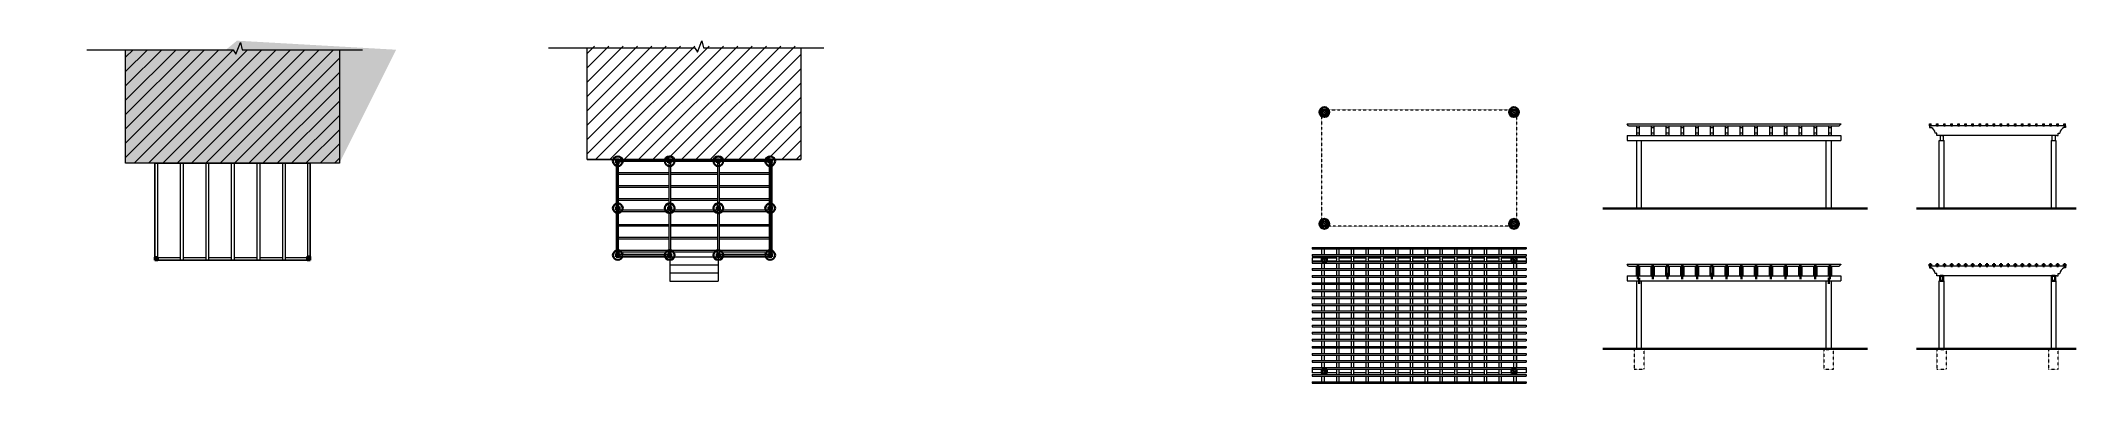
# Model space of a CAD drawing. Header units: inches. Extents: x 5821 to 9304, y -7513 to -2875.
# Drawn here: x 6441 to 8953, y -4252 to -3828 of the extents above; entities that cross this region are included whole.
import ezdxf

# ---------------------------------------------------------------- set-up
doc = ezdxf.new("R2010")
doc.units = ezdxf.units.IN
doc.header["$MEASUREMENT"] = 0
doc.linetypes.add('ACAD_ISO02W100', pattern=[15, 12, -3])
doc.linetypes.add('CENTER', pattern=[2, 1.25, -0.25, 0.25, -0.25])
for name, color, linetype, lineweight in [('cen', 10, 'CENTER', 9), ('exist building dotline', 8, 'CENTER', 13), ('exsist building view line', 8, 'Continuous', 13), ('wall', 70, 'Continuous', 35), ('wall view line', 70, 'Continuous', 13), ('wood', 40, 'Continuous', 9)]:
    doc.layers.add(name, color=color, linetype=linetype, lineweight=lineweight)
doc.layers.add('exist building section', color=7, linetype='Continuous', lineweight=35, true_color=0x757575)
pattern_1 = [(45, (0, 0), (-0.00088388347648, 0.00088388347648), [])]

# ---------------------------------------------------------------- blocks, each defined once
blk = doc.blocks.new('4X9 POST')
at = {"layer": 'cen', "ltscale": 0.5}
for p, q in [((2, 2), (-2, -2)), ((-2, 2), (2, -2))]:
    blk.add_line(p, q, dxfattribs=at)
at = {"layer": 'wall', "color": 2, "linetype": 'CENTER', "ltscale": 2}
for p, q in [((-2, -2), (-2, 2)), ((-2, 2), (2, 2)), ((2, 2), (2, -2)), ((2, -2), (-2, -2))]:
    blk.add_line(p, q, dxfattribs=at)
blk = doc.blocks.new('6x6_post')
at = {"layer": 'cen', "linetype": 'ACAD_ISO02W100', "ltscale": 0.1}
for p, q in [((8028.2, -4029.7), (8022.2, -4035.7)), ((8022.2, -4029.7), (8028.2, -4035.7))]:
    blk.add_line(p, q, dxfattribs=at)
at = {"layer": 'wall', "ltscale": 100}
for p, q in [((8022.2, -4035.7), (8022.2, -4029.7)), ((8022.2, -4029.7), (8028.2, -4029.7)), ((8028.2, -4035.7), (8022.2, -4035.7)), ((8028.2, -4029.7), (8028.2, -4035.7))]:
    blk.add_line(p, q, dxfattribs=at)
blk = doc.blocks.new('timber')
at = {"layer": 'wall view line', "ltscale": 100}
for p, q in [((8330.1, -3789.7), (8330.1, -3777.7)), ((8330.1, -3777.7), (8333.1, -3777.7)), ((8330.1, -3779.7), (8333.1, -3779.7)), ((8333.1, -3786.7), (8330.1, -3786.7)), ((8330.1, -3789.7), (8330.1, -3786.7)), ((8333.1, -3789.7), (8330.1, -3789.7)), ((8333.1, -3777.7), (8333.1, -3789.7))]:
    blk.add_line(p, q, dxfattribs=at)
blk = doc.blocks.new('*U294')
at = {"layer": 'wall view line'}
blk.add_blockref('timber', (-8331.6, 3783.7), dxfattribs=at)
blk = doc.blocks.new('*U295')
at = {"color": 0, "linetype": 'ByBlock', "lineweight": -2, "transparency": 16777216}
for p in [(0, 0), (18.2, 0), (36.5, 0), (54.7, 0), (72.9, 0), (91.2, 0), (109.4, 0), (127.6, 0), (145.8, 0), (164.1, 0), (182.3, 0), (200.5, 0), (218.8, 0), (237, 0)]:
    blk.add_blockref('*U294', p, dxfattribs=at)
blk = doc.blocks.new('shad')
at = {"layer": 'wall view line', "ltscale": 100}
for p, q in [((8856, -3933.7), (8856, -3931.2)), ((8856, -3931.2), (8858, -3931.2)), ((8856, -3931.7), (8858, -3931.7)), ((8856, -3933.7), (8858, -3933.7)), ((8858, -3933.7), (8858, -3931.2))]:
    blk.add_line(p, q, dxfattribs=at)
blk = doc.blocks.new('*U297')
at = {"layer": 'wall view line'}
blk.add_blockref('shad', (-8857, 3932.5), dxfattribs=at)
blk = doc.blocks.new('*U298')
at = {"layer": 'wall view line', "color": 0, "linetype": 'ByBlock', "lineweight": -2, "transparency": 16777216}
for p in [(0, 0), (8.7, 0), (17.5, 0), (26.2, 0), (34.9, 0), (43.7, 0), (52.4, 0), (61.2, 0), (69.9, 0), (78.6, 0), (87.4, 0), (96.1, 0), (104.8, 0), (113.6, 0), (122.3, 0), (131.1, 0), (139.8, 0), (148.5, 0), (157.3, 0), (166, 0)]:
    blk.add_blockref('*U297', p, dxfattribs=at)
blk = doc.blocks.new('dd')
at = {"layer": 'wall', "ltscale": 100}
for p, q in [((8410.8, -4119.2), (8410.8, -4107.2)), ((8410.8, -4107.2), (8413.8, -4107.2)), ((8413.8, -4119.2), (8410.8, -4119.2)), ((8413.8, -4107.2), (8413.8, -4119.2))]:
    blk.add_line(p, q, dxfattribs=at)
blk = doc.blocks.new('*U304')
blk.add_blockref('dd', (-8412.3, 4113.2))
blk = doc.blocks.new('*U305')
at = {"color": 0, "linetype": 'ByBlock', "lineweight": -2, "transparency": 16777216}
for p in [(0, 0), (18.2, 0), (36.5, 0), (54.7, 0), (72.9, 0), (91.2, 0), (109.4, 0), (127.6, 0), (145.8, 0), (164.1, 0), (182.3, 0), (200.5, 0), (218.8, 0), (237, 0)]:
    blk.add_blockref('*U304', p, dxfattribs=at)
blk = doc.blocks.new('f')
at = {"layer": 'wall', "ltscale": 100}
for p, q in [((8772.2, -4107.2), (8772.2, -4104.7)), ((8772.2, -4104.7), (8774.2, -4104.7)), ((8772.2, -4107.2), (8774.2, -4107.2)), ((8774.2, -4107.2), (8774.2, -4104.7))]:
    blk.add_line(p, q, dxfattribs=at)
blk = doc.blocks.new('*U307')
blk.add_blockref('f', (-8773.2, 4105.9))
blk = doc.blocks.new('*U308')
at = {"color": 0, "linetype": 'ByBlock', "lineweight": -2, "transparency": 16777216}
for p in [(0, 0), (8.7, 0), (17.5, 0), (26.2, 0), (34.9, 0), (43.7, 0), (52.4, 0), (61.2, 0), (69.9, 0), (78.6, 0), (87.4, 0), (96.1, 0), (104.8, 0), (113.6, 0), (122.3, 0), (131.1, 0), (139.8, 0), (148.5, 0), (157.3, 0), (166, 0)]:
    blk.add_blockref('*U307', p, dxfattribs=at)

msp = doc.modelspace()

# ---------------------------------------------------------------- hatches: boundary and pattern name
at = {"layer": 'wall view line', "ltscale": 100}
h = msp.add_hatch(dxfattribs=at)
h.set_pattern_fill('ANSI31', color=256, scale=0.01)
h.set_pattern_definition(pattern_1)
edge = h.paths.add_edge_path()
edge.add_line((6809.594058, -3979.792595), (6809.594058, -3839.666118))
edge.add_line((6677.594058, -3979.792595), (6809.594058, -3979.792595))
edge.add_line((6677.594058, -3979.792595), (6545.594058, -3979.792595))
edge.add_line((6545.594058, -3979.792595), (6545.594058, -3839.666118))
edge.add_line((6440.825667, -3839.666118), (6669.509601, -3839.666118))
edge.add_line((6689.359656, -3839.666118), (6879.564335, -3839.666118))
edge.add_line((6683.06578, -3828.483215), (6689.359656, -3839.666118))
edge.add_line((6676.777407, -3847.410736), (6683.06578, -3828.483215))
edge.add_line((6669.509601, -3839.666118), (6676.777407, -3847.410736))
h = msp.add_hatch(dxfattribs=at)
h.set_pattern_fill('ANSI31', color=256, scale=0.01)
h.set_pattern_definition(pattern_1)
edge = h.paths.add_edge_path()
edge.add_line((6689.359656, -3839.666118), (6879.564335, -3839.666118))
edge.add_line((6683.06578, -3828.483215), (6689.359656, -3839.666118))
edge.add_line((6676.777407, -3847.410736), (6683.06578, -3828.483215))
edge.add_line((6669.509601, -3839.666118), (6676.777407, -3847.410736))
edge.add_line((6440.825667, -3839.666118), (6669.509601, -3839.666118))
edge.add_line((6809.594058, -3979.792595), (6809.594058, -3839.666118))
h = msp.add_hatch(dxfattribs=at)
h.set_pattern_fill('ANSI31', color=256, scale=0.01)
h.set_pattern_definition(pattern_1)
edge = h.paths.add_edge_path()
edge.add_line((6545.594058, -3979.792595), (6545.594058, -3839.666118))
h = msp.add_hatch(dxfattribs=at)
h.set_pattern_fill('ANSI31', color=256, scale=0.01)
h.set_pattern_definition(pattern_1)
h.paths.add_polyline_path([(6545.594058, -3839.666118), (6809.594058, -3839.666118), (6809.594058, -3979.792595), (6677.594058, -3979.792595), (6545.594058, -3979.792595)])
edge = h.paths.add_edge_path(flags=17)
edge.add_line((6773.594058, -3979.792595), (6581.594058, -3979.792595))
h = msp.add_hatch(dxfattribs=at)
h.set_pattern_fill('ANSI31', color=252, scale=100)
h.paths.add_polyline_path([(6545.594058, -3839.666118), (6809.594058, -3839.666118), (6809.594058, -3979.792595), (6677.594058, -3979.792595), (6545.594058, -3979.792595)])
h = msp.add_hatch(dxfattribs=at)
h.set_pattern_fill('ANSI31', color=252, scale=100)
h.set_pattern_definition([(45, (569.582, 4.38), (-8.838835, 8.838835), [])])
h.paths.add_polyline_path([(7115.175933, -3835.286604), (7379.175933, -3835.286604), (7379.175933, -3975.413081), (7247.175933, -3975.413081), (7115.175933, -3975.413081)])

# ---------------------------------------------------------------- linework, layer by layer
at = {"layer": 'cen', "ltscale": 0.1}
for p, q in [((8022.224267, -3913.754486), (8262.224267, -3913.754486)), ((8022.224267, -4057.754486), (8022.224267, -3913.754486)), ((8262.224267, -3913.754486), (8262.224267, -4057.754486)), ((8262.224267, -4057.754486), (8022.224267, -4057.754486))]:
    msp.add_line(p, q, dxfattribs=at)
at = {"layer": 'cen', "ltscale": 0.5}
for p, q in [((7219.175933, -3975.413081), (7215.175933, -3979.413081)), ((7215.175933, -3975.413081), (7219.175933, -3979.413081)), ((7219.175933, -4033.413081), (7215.175933, -4037.413081)), ((7215.175933, -4033.413081), (7219.175933, -4037.413081)), ((7155.175933, -4091.413081), (7151.175933, -4095.413081)), ((7151.175933, -4091.413081), (7155.175933, -4095.413081)), ((7219.175933, -4091.413081), (7215.175933, -4095.413081)), ((7215.175933, -4091.413081), (7219.175933, -4095.413081)), ((7279.175933, -4091.413081), (7275.175933, -4095.413081)), ((7275.175933, -4091.413081), (7279.175933, -4095.413081)), ((7343.175933, -4091.413081), (7339.175933, -4095.413081)), ((7339.175933, -4091.413081), (7343.175933, -4095.413081))]:
    msp.add_line(p, q, dxfattribs=at)
at = {"layer": 'exist building dotline', "linetype": 'ACAD_ISO02W100', "ltscale": 0.008}
for p, q in [((8419.813724, -4210.166341), (8407.813724, -4210.166341)), ((8407.813724, -4210.166341), (8407.813724, -4211.166341)), ((8407.813724, -4211.166341), (8407.813724, -4234.166341)), ((8419.813724, -4211.166341), (8419.813724, -4210.166341)), ((8419.813724, -4234.166341), (8419.813724, -4211.166341)), ((8653.813724, -4210.166341), (8641.813724, -4210.166341)), ((8641.813724, -4210.166341), (8641.813724, -4211.166341)), ((8641.813724, -4211.166341), (8641.813724, -4234.166341)), ((8644.813724, -4210.166341), (8650.813724, -4210.166341)), ((8653.813724, -4211.166341), (8653.813724, -4210.166341)), ((8653.813724, -4234.166341), (8653.813724, -4211.166341)), ((8793.157784, -4210.166349), (8781.157784, -4210.166349)), ((8781.157784, -4210.166349), (8781.157784, -4211.166349)), ((8781.157784, -4211.166349), (8781.157784, -4234.166349)), ((8784.157784, -4210.166349), (8790.157784, -4210.166349)), ((8793.157784, -4211.166349), (8793.157784, -4210.166349)), ((8793.157784, -4234.166349), (8793.157784, -4211.166349)), ((8931.157784, -4210.166349), (8919.157784, -4210.166349)), ((8919.157784, -4210.166349), (8919.157784, -4211.166349)), ((8919.157784, -4211.166349), (8919.157784, -4234.166349)), ((8931.157784, -4211.166349), (8931.157784, -4210.166349)), ((8931.157784, -4234.166349), (8931.157784, -4211.166349)), ((8407.813724, -4234.166341), (8419.813724, -4234.166341)), ((8641.813724, -4234.166341), (8653.813724, -4234.166341)), ((8781.157784, -4234.166349), (8793.157784, -4234.166349)), ((8919.157784, -4234.166349), (8931.157784, -4234.166349))]:
    msp.add_line(p, q, dxfattribs=at)
at = {"layer": 'exist building section', "color": 252, "ltscale": 100}
for p, q in [((6769.594058, -4099.792595), (6769.594058, -4095.292595)), ((6769.594058, -4095.292595), (6773.594058, -4095.292595)), ((6773.594058, -4095.292595), (6769.594058, -4099.792595)), ((6769.594058, -4095.292595), (6773.594058, -4099.792595)), ((6773.594058, -4095.292595), (6773.594058, -4099.792595)), ((6581.594058, -4099.792595), (6581.594058, -4095.792595)), ((6581.594058, -4095.792595), (6585.594058, -4095.792595)), ((6585.594058, -4095.792595), (6581.594058, -4099.792595)), ((6581.594058, -4095.792595), (6585.594058, -4099.792595)), ((6585.594058, -4099.792595), (6581.594058, -4099.792595)), ((6585.594058, -4095.792595), (6585.594058, -4099.792595)), ((6770.094058, -4099.792595), (6769.594058, -4099.792595)), ((6773.594058, -4099.792595), (6769.844058, -4099.792595))]:
    msp.add_line(p, q, dxfattribs=at)
for centre in [(8025.224267, -3916.754486), (8259.224267, -3916.754486), (7153.175933, -3977.413081), (7217.175933, -3977.413081), (7277.175933, -3977.413081), (7341.175933, -3977.413081), (7153.175933, -4035.413081), (7217.175933, -4035.413081), (7277.175933, -4035.413081), (7341.175933, -4035.413081), (8025.224267, -4054.754486), (8259.224267, -4054.754486), (7153.175933, -4093.413081), (7217.175933, -4093.413081), (7277.175933, -4093.413081), (7341.175933, -4093.413081)]:
    msp.add_circle(centre, 6, dxfattribs=at)
at = {"layer": 'exsist building view line', "color": 252, "ltscale": 100}
msp.add_line((7115.175933, -3975.413081), (7379.175933, -3975.413081), dxfattribs=at)
at = {"layer": 'wall', "color": 2, "linetype": 'CENTER', "ltscale": 2}
for p, q in [((7215.175933, -3979.413081), (7215.175933, -3975.413081)), ((7215.175933, -3975.413081), (7219.175933, -3975.413081)), ((7219.175933, -3979.413081), (7215.175933, -3979.413081)), ((7219.175933, -3975.413081), (7219.175933, -3979.413081)), ((7215.175933, -4037.413081), (7215.175933, -4033.413081)), ((7215.175933, -4033.413081), (7219.175933, -4033.413081)), ((7219.175933, -4037.413081), (7215.175933, -4037.413081)), ((7219.175933, -4033.413081), (7219.175933, -4037.413081))]:
    msp.add_line(p, q, dxfattribs=at)
at = {"layer": 'wall', "ltscale": 100}
for p, q in [((8369.14395, -4035.70397), (8695.656294, -4035.70397)), ((8755.935597, -4035.70397), (8953.351418, -4035.70397)), ((7339.175933, -4091.413081), (7343.175933, -4091.413081)), ((8787.157784, -4119.166349), (8785.157784, -4119.166349)), ((8785.157784, -4119.166349), (8785.157784, -4125.166349)), ((8787.157784, -4119.166349), (8789.157784, -4119.166349)), ((8789.157784, -4119.166349), (8789.157784, -4125.166349)), ((8923.157784, -4119.166349), (8923.157784, -4125.166349)), ((8923.157784, -4119.166349), (8927.157784, -4119.166349)), ((8927.157784, -4119.166349), (8927.157784, -4125.166349)), ((8785.157784, -4125.166349), (8789.157784, -4125.166349)), ((8923.157784, -4125.166349), (8927.157784, -4125.166349)), ((8369.14395, -4209.166341), (8695.656294, -4209.166341)), ((8755.935597, -4209.166349), (8953.351418, -4209.166349))]:
    msp.add_line(p, q, dxfattribs=at)
at = {"layer": 'wall', "color": 2, "ltscale": 2}
for p, q in [((7151.175933, -4095.413081), (7151.175933, -4091.413081)), ((7151.175933, -4091.413081), (7155.175933, -4091.413081)), ((7155.175933, -4095.413081), (7151.175933, -4095.413081)), ((7155.175933, -4091.413081), (7155.175933, -4095.413081)), ((7215.175933, -4095.413081), (7215.175933, -4091.413081)), ((7215.175933, -4091.413081), (7219.175933, -4091.413081)), ((7219.175933, -4095.413081), (7215.175933, -4095.413081)), ((7219.175933, -4091.413081), (7219.175933, -4095.413081)), ((7275.175933, -4095.413081), (7275.175933, -4091.413081)), ((7275.175933, -4091.413081), (7279.175933, -4091.413081)), ((7279.175933, -4095.413081), (7275.175933, -4095.413081)), ((7279.175933, -4091.413081), (7279.175933, -4095.413081)), ((7339.175933, -4095.413081), (7339.175933, -4091.413081)), ((7339.175933, -4091.413081), (7343.175933, -4091.413081)), ((7343.175933, -4095.413081), (7339.175933, -4095.413081)), ((7343.175933, -4091.413081), (7343.175933, -4095.413081))]:
    msp.add_line(p, q, dxfattribs=at)
at = {"layer": 'wall', "color": 252, "ltscale": 100}
for p, q in [((7340.175933, -4087.497001), (7340.175933, -4087.413081)), ((7342.175933, -4087.497001), (7342.175933, -4087.413081))]:
    msp.add_line(p, q, dxfattribs=at)
at = {"layer": 'wall view line', "ltscale": 100}
for p, q in [((6497.928334, -3839.666118), (6678.544023, -3839.666118)), ((6545.594058, -3979.792595), (6545.594058, -3839.666118)), ((6678.544023, -3839.666118), (6681.820113, -3844.953302)), ((6681.820113, -3844.953302), (6687.432181, -3830.914808)), ((6687.432181, -3830.914808), (6689.486684, -3839.666118)), ((6689.486684, -3839.666118), (6837.891672, -3839.666118)), ((6809.594058, -3839.666118), (6809.594058, -3979.792595)), ((7067.51021, -3837.286604), (7248.125899, -3837.286604)), ((7115.175933, -3975.413081), (7115.175933, -3837.286604)), ((7248.125899, -3837.286604), (7251.401989, -3842.573788)), ((7251.401989, -3842.573788), (7257.014057, -3828.535293)), ((7257.014057, -3828.535293), (7259.06856, -3837.286604)), ((7259.06856, -3837.286604), (7407.473548, -3837.286604)), ((7379.175933, -3837.286604), (7379.175933, -3975.413081)), ((8398.813724, -3931.20397), (8398.813724, -3931.70397)), ((8398.813724, -3931.20397), (8662.813724, -3931.20397)), ((8400.813724, -3933.70397), (8398.813724, -3931.70397)), ((8400.813724, -3933.70397), (8660.813724, -3933.70397)), ((8660.813724, -3933.70397), (8662.813724, -3931.70397)), ((8662.813724, -3931.20397), (8662.813724, -3931.70397)), ((8940.157784, -3933.70397), (8772.157784, -3933.70397)), ((8772.157784, -3933.70397), (8772.157784, -3935.70397)), ((8772.157784, -3935.70397), (8774.157784, -3935.70397)), ((8781.157784, -3942.70397), (8779.157784, -3942.70397)), ((8781.157784, -3945.70397), (8781.157784, -3942.70397)), ((8931.157784, -3945.70397), (8931.157784, -3942.70397)), ((8931.157784, -3942.70397), (8933.157784, -3942.70397)), ((8940.157784, -3935.70397), (8938.157784, -3935.70397)), ((8940.157784, -3933.70397), (8940.157784, -3935.70397)), ((8398.813724, -3945.70397), (8662.813724, -3945.70397)), ((8398.813724, -3945.70397), (8398.813724, -3951.70397)), ((8398.813724, -3951.70397), (8662.813724, -3951.70397)), ((8410.813724, -4035.70397), (8410.813724, -3951.70397)), ((8416.813724, -4035.70397), (8416.813724, -3951.70397)), ((8644.813724, -4035.70397), (8644.813724, -3951.70397)), ((8650.813724, -3951.70397), (8650.813724, -4035.70397)), ((8662.813724, -3945.70397), (8662.813724, -3951.70397)), ((8927.157784, -3945.70397), (8781.157784, -3945.70397)), ((8784.157784, -4035.70397), (8784.157784, -3951.70397)), ((8784.157784, -3951.70397), (8790.157784, -3951.70397)), ((8787.157784, -3945.70397), (8785.157784, -3945.70397)), ((8785.157784, -3945.70397), (8785.157784, -3951.70397)), ((8787.157784, -3945.70397), (8789.157784, -3945.70397)), ((8789.157784, -3945.70397), (8789.157784, -3951.70397)), ((8790.157784, -4035.70397), (8790.157784, -3951.70397)), ((8922.157784, -3951.70397), (8922.157784, -4035.70397)), ((8922.157784, -3951.70397), (8928.157784, -3951.70397)), ((8923.157784, -3945.70397), (8923.157784, -3951.70397)), ((8929.157784, -3945.70397), (8927.157784, -3945.70397)), ((8927.157784, -3945.70397), (8927.157784, -3951.70397)), ((8928.157784, -3951.70397), (8928.157784, -4035.70397)), ((8929.157784, -3945.70397), (8931.157784, -3945.70397)), ((6677.594058, -3979.792595), (6545.594058, -3979.792595)), ((6809.594058, -3979.792595), (6677.594058, -3979.792595)), ((7247.175933, -3975.413081), (7115.175933, -3975.413081)), ((7379.175933, -3975.413081), (7247.175933, -3975.413081)), ((8010.224277, -4083.797915), (8274.224277, -4083.797915)), ((8010.224277, -4083.797915), (8010.224277, -4085.797915)), ((8010.224277, -4085.797915), (8274.224277, -4085.797915)), ((8010.224277, -4092.534757), (8274.224277, -4092.534757)), ((8010.224277, -4092.534757), (8010.224277, -4094.534757)), ((8010.224277, -4094.534757), (8274.224277, -4094.534757)), ((8022.224277, -4083.797915), (8025.224277, -4083.797915)), ((8022.224277, -4092.534757), (8022.224277, -4085.797915)), ((8022.224277, -4101.271599), (8022.224277, -4094.534757)), ((8025.224277, -4092.534757), (8025.224277, -4085.797915)), ((8025.224277, -4101.271599), (8025.224277, -4094.534757)), ((8040.455047, -4083.797915), (8043.455047, -4083.797915)), ((8040.455047, -4092.534757), (8040.455047, -4085.797915)), ((8040.455047, -4101.271599), (8040.455047, -4094.534757)), ((8043.455047, -4092.534757), (8043.455047, -4085.797915)), ((8043.455047, -4101.271599), (8043.455047, -4094.534757)), ((8058.685816, -4083.797915), (8061.685816, -4083.797915)), ((8058.685816, -4092.534757), (8058.685816, -4085.797915)), ((8058.685816, -4101.271599), (8058.685816, -4094.534757)), ((8061.685816, -4092.534757), (8061.685816, -4085.797915)), ((8061.685816, -4101.271599), (8061.685816, -4094.534757)), ((8076.916585, -4083.797915), (8079.916585, -4083.797915)), ((8076.916585, -4092.534757), (8076.916585, -4085.797915)), ((8076.916585, -4101.271599), (8076.916585, -4094.534757)), ((8079.916585, -4092.534757), (8079.916585, -4085.797915)), ((8079.916585, -4101.271599), (8079.916585, -4094.534757)), ((8095.147354, -4083.797915), (8098.147354, -4083.797915)), ((8095.147354, -4092.534757), (8095.147354, -4085.797915)), ((8095.147354, -4101.271599), (8095.147354, -4094.534757)), ((8098.147354, -4092.534757), (8098.147354, -4085.797915)), ((8098.147354, -4101.271599), (8098.147354, -4094.534757)), ((8113.378124, -4083.797915), (8116.378124, -4083.797915)), ((8113.378124, -4092.534757), (8113.378124, -4085.797915)), ((8113.378124, -4101.271599), (8113.378124, -4094.534757)), ((8116.378124, -4092.534757), (8116.378124, -4085.797915)), ((8116.378124, -4101.271599), (8116.378124, -4094.534757)), ((8131.608893, -4083.797915), (8134.608893, -4083.797915)), ((8131.608893, -4092.534757), (8131.608893, -4085.797915)), ((8131.608893, -4101.271599), (8131.608893, -4094.534757)), ((8134.608893, -4092.534757), (8134.608893, -4085.797915)), ((8134.608893, -4101.271599), (8134.608893, -4094.534757)), ((8149.839662, -4083.797915), (8152.839662, -4083.797915)), ((8149.839662, -4092.534757), (8149.839662, -4085.797915)), ((8149.839662, -4101.271599), (8149.839662, -4094.534757)), ((8152.839662, -4092.534757), (8152.839662, -4085.797915)), ((8152.839662, -4101.271599), (8152.839662, -4094.534757)), ((8168.070431, -4083.797915), (8171.070431, -4083.797915)), ((8168.070431, -4092.534757), (8168.070431, -4085.797915)), ((8168.070431, -4101.271599), (8168.070431, -4094.534757)), ((8171.070431, -4092.534757), (8171.070431, -4085.797915)), ((8171.070431, -4101.271599), (8171.070431, -4094.534757)), ((8186.3012, -4083.797915), (8189.3012, -4083.797915)), ((8186.3012, -4092.534757), (8186.3012, -4085.797915)), ((8186.3012, -4101.271599), (8186.3012, -4094.534757)), ((8189.3012, -4092.534757), (8189.3012, -4085.797915)), ((8189.3012, -4101.271599), (8189.3012, -4094.534757)), ((8204.53197, -4083.797915), (8207.53197, -4083.797915)), ((8204.53197, -4092.534757), (8204.53197, -4085.797915)), ((8204.53197, -4101.271599), (8204.53197, -4094.534757)), ((8207.53197, -4092.534757), (8207.53197, -4085.797915)), ((8207.53197, -4101.271599), (8207.53197, -4094.534757)), ((8222.762739, -4083.797915), (8225.762739, -4083.797915)), ((8222.762739, -4092.534757), (8222.762739, -4085.797915)), ((8222.762739, -4101.271599), (8222.762739, -4094.534757)), ((8225.762739, -4092.534757), (8225.762739, -4085.797915)), ((8225.762739, -4101.271599), (8225.762739, -4094.534757)), ((8240.993508, -4083.797915), (8243.993508, -4083.797915)), ((8240.993508, -4092.534757), (8240.993508, -4085.797915)), ((8240.993508, -4101.271599), (8240.993508, -4094.534757)), ((8243.993508, -4092.534757), (8243.993508, -4085.797915)), ((8243.993508, -4101.271599), (8243.993508, -4094.534757)), ((8259.224277, -4083.797915), (8262.224277, -4083.797915)), ((8259.224277, -4092.534757), (8259.224277, -4085.797915)), ((8259.224277, -4101.797915), (8259.224277, -4094.534757)), ((8262.224277, -4092.534757), (8262.224277, -4085.797915)), ((8262.224277, -4101.797915), (8262.224277, -4094.534757)), ((8274.224277, -4083.797915), (8274.224277, -4085.797915)), ((8274.224277, -4092.534757), (8274.224277, -4094.534757)), ((8010.224277, -4096.797915), (8010.224277, -4100.797915)), ((8022.224277, -4096.797915), (8010.224277, -4096.797915)), ((8022.224277, -4100.797915), (8010.224277, -4100.797915)), ((8010.224277, -4101.271599), (8274.224277, -4101.271599)), ((8010.224277, -4101.271599), (8010.224277, -4103.271599)), ((8010.224277, -4103.271599), (8274.224277, -4103.271599)), ((8010.224277, -4110.008441), (8274.224277, -4110.008441)), ((8010.224277, -4110.008441), (8010.224277, -4112.008441)), ((8010.224277, -4112.008441), (8274.224277, -4112.008441)), ((8010.224277, -4118.745283), (8274.224277, -4118.745283)), ((8010.224277, -4118.745283), (8010.224277, -4120.745283)), ((8022.224277, -4110.008441), (8022.224277, -4103.271599)), ((8022.224277, -4118.745283), (8022.224277, -4112.008441)), ((8040.455047, -4096.797915), (8025.224277, -4096.797915)), ((8025.224277, -4096.797915), (8040.455047, -4096.797915)), ((8040.455047, -4100.797915), (8025.224277, -4100.797915)), ((8025.224277, -4100.797915), (8040.455047, -4100.797915)), ((8025.224277, -4110.008441), (8025.224277, -4103.271599)), ((8025.224277, -4118.745283), (8025.224277, -4112.008441)), ((8040.455047, -4110.008441), (8040.455047, -4103.271599)), ((8040.455047, -4118.745283), (8040.455047, -4112.008441)), ((8043.455047, -4096.797915), (8058.685816, -4096.797915)), ((8058.685816, -4096.797915), (8043.455047, -4096.797915)), ((8043.455047, -4100.797915), (8058.685816, -4100.797915)), ((8058.685816, -4100.797915), (8043.455047, -4100.797915)), ((8043.455047, -4110.008441), (8043.455047, -4103.271599)), ((8043.455047, -4118.745283), (8043.455047, -4112.008441)), ((8058.685816, -4110.008441), (8058.685816, -4103.271599)), ((8058.685816, -4118.745283), (8058.685816, -4112.008441)), ((8061.685816, -4096.797915), (8076.916585, -4096.797915)), ((8076.916585, -4096.797915), (8061.685816, -4096.797915)), ((8061.685816, -4100.797915), (8076.916585, -4100.797915)), ((8076.916585, -4100.797915), (8061.685816, -4100.797915)), ((8061.685816, -4110.008441), (8061.685816, -4103.271599)), ((8061.685816, -4118.745283), (8061.685816, -4112.008441)), ((8076.916585, -4110.008441), (8076.916585, -4103.271599)), ((8076.916585, -4118.745283), (8076.916585, -4112.008441)), ((8079.916585, -4096.797915), (8095.147354, -4096.797915)), ((8095.147354, -4096.797915), (8079.916585, -4096.797915)), ((8079.916585, -4100.797915), (8095.147354, -4100.797915)), ((8095.147354, -4100.797915), (8079.916585, -4100.797915)), ((8079.916585, -4110.008441), (8079.916585, -4103.271599)), ((8079.916585, -4118.745283), (8079.916585, -4112.008441)), ((8095.147354, -4110.008441), (8095.147354, -4103.271599)), ((8095.147354, -4118.745283), (8095.147354, -4112.008441)), ((8098.147354, -4096.797915), (8113.378124, -4096.797915)), ((8113.378124, -4096.797915), (8098.147354, -4096.797915)), ((8098.147354, -4100.797915), (8113.378124, -4100.797915)), ((8113.378124, -4100.797915), (8098.147354, -4100.797915)), ((8098.147354, -4110.008441), (8098.147354, -4103.271599)), ((8098.147354, -4118.745283), (8098.147354, -4112.008441)), ((8113.378124, -4110.008441), (8113.378124, -4103.271599)), ((8113.378124, -4118.745283), (8113.378124, -4112.008441)), ((8116.378124, -4096.797915), (8131.608893, -4096.797915)), ((8131.608893, -4096.797915), (8116.378124, -4096.797915)), ((8116.378124, -4100.797915), (8131.608893, -4100.797915)), ((8131.608893, -4100.797915), (8116.378124, -4100.797915)), ((8116.378124, -4110.008441), (8116.378124, -4103.271599)), ((8116.378124, -4118.745283), (8116.378124, -4112.008441)), ((8131.608893, -4110.008441), (8131.608893, -4103.271599)), ((8131.608893, -4118.745283), (8131.608893, -4112.008441)), ((8134.608893, -4096.797915), (8149.839662, -4096.797915)), ((8149.839662, -4096.797915), (8134.608893, -4096.797915)), ((8134.608893, -4100.797915), (8149.839662, -4100.797915)), ((8149.839662, -4100.797915), (8134.608893, -4100.797915)), ((8134.608893, -4110.008441), (8134.608893, -4103.271599)), ((8134.608893, -4118.745283), (8134.608893, -4112.008441)), ((8149.839662, -4110.008441), (8149.839662, -4103.271599)), ((8149.839662, -4118.745283), (8149.839662, -4112.008441)), ((8152.839662, -4096.797915), (8168.070431, -4096.797915)), ((8168.070431, -4096.797915), (8152.839662, -4096.797915)), ((8152.839662, -4100.797915), (8168.070431, -4100.797915)), ((8168.070431, -4100.797915), (8152.839662, -4100.797915)), ((8152.839662, -4110.008441), (8152.839662, -4103.271599)), ((8152.839662, -4118.745283), (8152.839662, -4112.008441)), ((8168.070431, -4110.008441), (8168.070431, -4103.271599)), ((8168.070431, -4118.745283), (8168.070431, -4112.008441)), ((8171.070431, -4096.797915), (8186.3012, -4096.797915)), ((8186.3012, -4096.797915), (8171.070431, -4096.797915)), ((8171.070431, -4100.797915), (8186.3012, -4100.797915)), ((8186.3012, -4100.797915), (8171.070431, -4100.797915)), ((8171.070431, -4110.008441), (8171.070431, -4103.271599)), ((8171.070431, -4118.745283), (8171.070431, -4112.008441)), ((8186.3012, -4110.008441), (8186.3012, -4103.271599)), ((8186.3012, -4118.745283), (8186.3012, -4112.008441)), ((8189.3012, -4096.797915), (8204.53197, -4096.797915)), ((8204.53197, -4096.797915), (8189.3012, -4096.797915)), ((8189.3012, -4100.797915), (8204.53197, -4100.797915)), ((8204.53197, -4100.797915), (8189.3012, -4100.797915)), ((8189.3012, -4110.008441), (8189.3012, -4103.271599)), ((8189.3012, -4118.745283), (8189.3012, -4112.008441)), ((8204.53197, -4110.008441), (8204.53197, -4103.271599)), ((8204.53197, -4118.745283), (8204.53197, -4112.008441)), ((8207.53197, -4096.797915), (8222.762739, -4096.797915)), ((8222.762739, -4096.797915), (8207.53197, -4096.797915)), ((8207.53197, -4100.797915), (8222.762739, -4100.797915)), ((8222.762739, -4100.797915), (8207.53197, -4100.797915)), ((8207.53197, -4110.008441), (8207.53197, -4103.271599)), ((8207.53197, -4118.745283), (8207.53197, -4112.008441)), ((8222.762739, -4110.008441), (8222.762739, -4103.271599)), ((8222.762739, -4118.745283), (8222.762739, -4112.008441)), ((8225.762739, -4096.797915), (8240.993508, -4096.797915)), ((8240.993508, -4096.797915), (8225.762739, -4096.797915)), ((8225.762739, -4100.797915), (8240.993508, -4100.797915)), ((8240.993508, -4100.797915), (8225.762739, -4100.797915)), ((8225.762739, -4110.008441), (8225.762739, -4103.271599)), ((8225.762739, -4118.745283), (8225.762739, -4112.008441)), ((8240.993508, -4110.008441), (8240.993508, -4103.271599)), ((8240.993508, -4118.745283), (8240.993508, -4112.008441)), ((8259.224277, -4096.797915), (8243.993508, -4096.797915)), ((8243.993508, -4096.797915), (8259.224277, -4096.797915)), ((8259.224277, -4100.797915), (8243.993508, -4100.797915)), ((8243.993508, -4100.797915), (8259.224277, -4100.797915)), ((8243.993508, -4110.008441), (8243.993508, -4103.271599)), ((8243.993508, -4118.745283), (8243.993508, -4112.008441)), ((8259.224277, -4110.008441), (8259.224277, -4103.271599)), ((8259.224277, -4118.745283), (8259.224277, -4112.008441)), ((8262.224277, -4095.797915), (8262.224277, -4101.797915)), ((8274.224277, -4096.797915), (8262.224277, -4096.797915)), ((8274.224277, -4100.797915), (8262.224277, -4100.797915)), ((8262.224277, -4110.008441), (8262.224277, -4103.271599)), ((8262.224277, -4103.271599), (8262.224277, -4110.008441)), ((8262.224277, -4118.745283), (8262.224277, -4112.008441)), ((8262.224277, -4112.008441), (8262.224277, -4118.745283)), ((8274.224277, -4096.797915), (8274.224277, -4100.797915)), ((8274.224277, -4101.271599), (8274.224277, -4103.271599)), ((8274.224277, -4110.008441), (8274.224277, -4112.008441)), ((8274.224277, -4118.745283), (8274.224277, -4120.745283)), ((8398.813724, -4104.666341), (8398.813724, -4105.166341)), ((8398.813724, -4104.666341), (8662.813724, -4104.666341)), ((8400.813724, -4107.166341), (8398.813724, -4105.166341)), ((8398.813724, -4119.166341), (8662.813724, -4119.166341)), ((8398.813724, -4119.166341), (8398.813724, -4125.166341)), ((8400.813724, -4107.166341), (8660.813724, -4107.166341)), ((8660.813724, -4107.166341), (8662.813724, -4105.166341)), ((8662.813724, -4104.666341), (8662.813724, -4105.166341)), ((8662.813724, -4119.166341), (8662.813724, -4125.166341)), ((8940.157784, -4107.166349), (8772.157784, -4107.166349)), ((8772.157784, -4107.166349), (8772.157784, -4109.166349)), ((8772.157784, -4109.166349), (8774.157784, -4109.166349)), ((8781.157784, -4116.166349), (8779.157784, -4116.166349)), ((8781.157784, -4119.166349), (8781.157784, -4116.166349)), ((8927.157784, -4119.166349), (8781.157784, -4119.166349)), ((8929.157784, -4119.166349), (8927.157784, -4119.166349)), ((8929.157784, -4119.166349), (8931.157784, -4119.166349)), ((8931.157784, -4119.166349), (8931.157784, -4116.166349)), ((8931.157784, -4116.166349), (8933.157784, -4116.166349)), ((8940.157784, -4109.166349), (8938.157784, -4109.166349)), ((8940.157784, -4107.166349), (8940.157784, -4109.166349)), ((8010.224277, -4120.745283), (8274.224277, -4120.745283)), ((8010.224277, -4127.482125), (8274.224277, -4127.482125)), ((8010.224277, -4127.482125), (8010.224277, -4129.482125)), ((8010.224277, -4129.482125), (8274.224277, -4129.482125)), ((8010.224277, -4136.218967), (8274.224277, -4136.218967)), ((8010.224277, -4136.218967), (8010.224277, -4138.218967)), ((8010.224277, -4138.218967), (8274.224277, -4138.218967)), ((8010.224277, -4144.95581), (8274.224277, -4144.95581)), ((8010.224277, -4144.95581), (8010.224277, -4146.95581)), ((8022.224277, -4127.482125), (8022.224277, -4120.745283)), ((8022.224277, -4136.218967), (8022.224277, -4129.482125)), ((8022.224277, -4144.95581), (8022.224277, -4138.218967)), ((8025.224277, -4127.482125), (8025.224277, -4120.745283)), ((8025.224277, -4136.218967), (8025.224277, -4129.482125)), ((8025.224277, -4144.95581), (8025.224277, -4138.218967)), ((8040.455047, -4127.482125), (8040.455047, -4120.745283)), ((8040.455047, -4136.218967), (8040.455047, -4129.482125)), ((8040.455047, -4144.95581), (8040.455047, -4138.218967)), ((8043.455047, -4127.482125), (8043.455047, -4120.745283)), ((8043.455047, -4136.218967), (8043.455047, -4129.482125)), ((8043.455047, -4144.95581), (8043.455047, -4138.218967)), ((8058.685816, -4127.482125), (8058.685816, -4120.745283)), ((8058.685816, -4136.218967), (8058.685816, -4129.482125)), ((8058.685816, -4144.95581), (8058.685816, -4138.218967)), ((8061.685816, -4127.482125), (8061.685816, -4120.745283)), ((8061.685816, -4136.218967), (8061.685816, -4129.482125)), ((8061.685816, -4144.95581), (8061.685816, -4138.218967)), ((8076.916585, -4127.482125), (8076.916585, -4120.745283)), ((8076.916585, -4136.218967), (8076.916585, -4129.482125)), ((8076.916585, -4144.95581), (8076.916585, -4138.218967)), ((8079.916585, -4127.482125), (8079.916585, -4120.745283)), ((8079.916585, -4136.218967), (8079.916585, -4129.482125)), ((8079.916585, -4144.95581), (8079.916585, -4138.218967)), ((8095.147354, -4127.482125), (8095.147354, -4120.745283)), ((8095.147354, -4136.218967), (8095.147354, -4129.482125)), ((8095.147354, -4144.95581), (8095.147354, -4138.218967)), ((8098.147354, -4127.482125), (8098.147354, -4120.745283)), ((8098.147354, -4136.218967), (8098.147354, -4129.482125)), ((8098.147354, -4144.95581), (8098.147354, -4138.218967)), ((8113.378124, -4127.482125), (8113.378124, -4120.745283)), ((8113.378124, -4136.218967), (8113.378124, -4129.482125)), ((8113.378124, -4144.95581), (8113.378124, -4138.218967)), ((8116.378124, -4127.482125), (8116.378124, -4120.745283)), ((8116.378124, -4136.218967), (8116.378124, -4129.482125)), ((8116.378124, -4144.95581), (8116.378124, -4138.218967)), ((8131.608893, -4127.482125), (8131.608893, -4120.745283)), ((8131.608893, -4136.218967), (8131.608893, -4129.482125)), ((8131.608893, -4144.95581), (8131.608893, -4138.218967)), ((8134.608893, -4127.482125), (8134.608893, -4120.745283)), ((8134.608893, -4136.218967), (8134.608893, -4129.482125)), ((8134.608893, -4144.95581), (8134.608893, -4138.218967)), ((8149.839662, -4127.482125), (8149.839662, -4120.745283)), ((8149.839662, -4136.218967), (8149.839662, -4129.482125)), ((8149.839662, -4144.95581), (8149.839662, -4138.218967)), ((8152.839662, -4127.482125), (8152.839662, -4120.745283)), ((8152.839662, -4136.218967), (8152.839662, -4129.482125)), ((8152.839662, -4144.95581), (8152.839662, -4138.218967)), ((8168.070431, -4127.482125), (8168.070431, -4120.745283)), ((8168.070431, -4136.218967), (8168.070431, -4129.482125)), ((8168.070431, -4144.95581), (8168.070431, -4138.218967)), ((8171.070431, -4127.482125), (8171.070431, -4120.745283)), ((8171.070431, -4136.218967), (8171.070431, -4129.482125)), ((8171.070431, -4144.95581), (8171.070431, -4138.218967)), ((8186.3012, -4127.482125), (8186.3012, -4120.745283)), ((8186.3012, -4136.218967), (8186.3012, -4129.482125)), ((8186.3012, -4144.95581), (8186.3012, -4138.218967)), ((8189.3012, -4127.482125), (8189.3012, -4120.745283)), ((8189.3012, -4136.218967), (8189.3012, -4129.482125)), ((8189.3012, -4144.95581), (8189.3012, -4138.218967)), ((8204.53197, -4127.482125), (8204.53197, -4120.745283)), ((8204.53197, -4136.218967), (8204.53197, -4129.482125)), ((8204.53197, -4144.95581), (8204.53197, -4138.218967)), ((8207.53197, -4127.482125), (8207.53197, -4120.745283)), ((8207.53197, -4136.218967), (8207.53197, -4129.482125)), ((8207.53197, -4144.95581), (8207.53197, -4138.218967)), ((8222.762739, -4127.482125), (8222.762739, -4120.745283)), ((8222.762739, -4136.218967), (8222.762739, -4129.482125)), ((8222.762739, -4144.95581), (8222.762739, -4138.218967)), ((8225.762739, -4127.482125), (8225.762739, -4120.745283)), ((8225.762739, -4136.218967), (8225.762739, -4129.482125)), ((8225.762739, -4144.95581), (8225.762739, -4138.218967)), ((8240.993508, -4127.482125), (8240.993508, -4120.745283)), ((8240.993508, -4136.218967), (8240.993508, -4129.482125)), ((8240.993508, -4144.95581), (8240.993508, -4138.218967)), ((8243.993508, -4127.482125), (8243.993508, -4120.745283)), ((8243.993508, -4136.218967), (8243.993508, -4129.482125)), ((8243.993508, -4144.95581), (8243.993508, -4138.218967)), ((8259.224277, -4127.482125), (8259.224277, -4120.745283)), ((8259.224277, -4136.218967), (8259.224277, -4129.482125)), ((8259.224277, -4144.95581), (8259.224277, -4138.218967)), ((8262.224277, -4127.482125), (8262.224277, -4120.745283)), ((8262.224277, -4120.745283), (8262.224277, -4127.482125)), ((8262.224277, -4136.218967), (8262.224277, -4129.482125)), ((8262.224277, -4129.482125), (8262.224277, -4136.218967)), ((8262.224277, -4144.95581), (8262.224277, -4138.218967)), ((8262.224277, -4138.218967), (8262.224277, -4144.95581)), ((8274.224277, -4127.482125), (8274.224277, -4129.482125)), ((8274.224277, -4136.218967), (8274.224277, -4138.218967)), ((8274.224277, -4144.95581), (8274.224277, -4146.95581)), ((8398.813724, -4125.166341), (8662.813724, -4125.166341)), ((8410.813724, -4210.166341), (8410.813724, -4125.166341)), ((8410.813724, -4125.166341), (8416.813724, -4125.166341)), ((8416.813724, -4210.166341), (8416.813724, -4125.166341)), ((8644.813724, -4210.166341), (8644.813724, -4125.166341)), ((8644.813724, -4125.166341), (8650.813724, -4125.166341)), ((8650.813724, -4125.166341), (8650.813724, -4210.166341)), ((8784.157784, -4210.166349), (8784.157784, -4125.166349)), ((8784.157784, -4125.166349), (8790.157784, -4125.166349)), ((8790.157784, -4210.166349), (8790.157784, -4125.166349)), ((8922.157784, -4125.166349), (8922.157784, -4210.166349)), ((8922.157784, -4125.166349), (8928.157784, -4125.166349)), ((8928.157784, -4125.166349), (8928.157784, -4210.166349)), ((8010.224277, -4146.95581), (8274.224277, -4146.95581)), ((8010.224277, -4153.692652), (8274.224277, -4153.692652)), ((8010.224277, -4153.692652), (8010.224277, -4155.692652)), ((8010.224277, -4155.692652), (8274.224277, -4155.692652)), ((8010.224277, -4162.429494), (8274.224277, -4162.429494)), ((8010.224277, -4162.429494), (8010.224277, -4164.429494)), ((8010.224277, -4164.429494), (8274.224277, -4164.429494)), ((8022.224277, -4153.692652), (8022.224277, -4146.95581)), ((8022.224277, -4162.429494), (8022.224277, -4155.692652)), ((8022.224277, -4171.166336), (8022.224277, -4164.429494)), ((8025.224277, -4153.692652), (8025.224277, -4146.95581)), ((8025.224277, -4162.429494), (8025.224277, -4155.692652)), ((8025.224277, -4171.166336), (8025.224277, -4164.429494)), ((8040.455047, -4153.692652), (8040.455047, -4146.95581)), ((8040.455047, -4162.429494), (8040.455047, -4155.692652)), ((8040.455047, -4171.166336), (8040.455047, -4164.429494)), ((8043.455047, -4153.692652), (8043.455047, -4146.95581)), ((8043.455047, -4162.429494), (8043.455047, -4155.692652)), ((8043.455047, -4171.166336), (8043.455047, -4164.429494)), ((8058.685816, -4153.692652), (8058.685816, -4146.95581)), ((8058.685816, -4162.429494), (8058.685816, -4155.692652)), ((8058.685816, -4171.166336), (8058.685816, -4164.429494)), ((8061.685816, -4153.692652), (8061.685816, -4146.95581)), ((8061.685816, -4162.429494), (8061.685816, -4155.692652)), ((8061.685816, -4171.166336), (8061.685816, -4164.429494)), ((8076.916585, -4153.692652), (8076.916585, -4146.95581)), ((8076.916585, -4162.429494), (8076.916585, -4155.692652)), ((8076.916585, -4171.166336), (8076.916585, -4164.429494)), ((8079.916585, -4153.692652), (8079.916585, -4146.95581)), ((8079.916585, -4162.429494), (8079.916585, -4155.692652)), ((8079.916585, -4171.166336), (8079.916585, -4164.429494)), ((8095.147354, -4153.692652), (8095.147354, -4146.95581)), ((8095.147354, -4162.429494), (8095.147354, -4155.692652)), ((8095.147354, -4171.166336), (8095.147354, -4164.429494)), ((8098.147354, -4153.692652), (8098.147354, -4146.95581)), ((8098.147354, -4162.429494), (8098.147354, -4155.692652)), ((8098.147354, -4171.166336), (8098.147354, -4164.429494)), ((8113.378124, -4153.692652), (8113.378124, -4146.95581)), ((8113.378124, -4162.429494), (8113.378124, -4155.692652)), ((8113.378124, -4171.166336), (8113.378124, -4164.429494)), ((8116.378124, -4153.692652), (8116.378124, -4146.95581)), ((8116.378124, -4162.429494), (8116.378124, -4155.692652)), ((8116.378124, -4171.166336), (8116.378124, -4164.429494)), ((8131.608893, -4153.692652), (8131.608893, -4146.95581)), ((8131.608893, -4162.429494), (8131.608893, -4155.692652)), ((8131.608893, -4171.166336), (8131.608893, -4164.429494)), ((8134.608893, -4153.692652), (8134.608893, -4146.95581)), ((8134.608893, -4162.429494), (8134.608893, -4155.692652)), ((8134.608893, -4171.166336), (8134.608893, -4164.429494)), ((8149.839662, -4153.692652), (8149.839662, -4146.95581)), ((8149.839662, -4162.429494), (8149.839662, -4155.692652)), ((8149.839662, -4171.166336), (8149.839662, -4164.429494)), ((8152.839662, -4153.692652), (8152.839662, -4146.95581)), ((8152.839662, -4162.429494), (8152.839662, -4155.692652)), ((8152.839662, -4171.166336), (8152.839662, -4164.429494)), ((8168.070431, -4153.692652), (8168.070431, -4146.95581)), ((8168.070431, -4162.429494), (8168.070431, -4155.692652)), ((8168.070431, -4171.166336), (8168.070431, -4164.429494)), ((8171.070431, -4153.692652), (8171.070431, -4146.95581)), ((8171.070431, -4162.429494), (8171.070431, -4155.692652)), ((8171.070431, -4171.166336), (8171.070431, -4164.429494)), ((8186.3012, -4153.692652), (8186.3012, -4146.95581)), ((8186.3012, -4162.429494), (8186.3012, -4155.692652)), ((8186.3012, -4171.166336), (8186.3012, -4164.429494)), ((8189.3012, -4153.692652), (8189.3012, -4146.95581)), ((8189.3012, -4162.429494), (8189.3012, -4155.692652)), ((8189.3012, -4171.166336), (8189.3012, -4164.429494)), ((8204.53197, -4153.692652), (8204.53197, -4146.95581)), ((8204.53197, -4162.429494), (8204.53197, -4155.692652)), ((8204.53197, -4171.166336), (8204.53197, -4164.429494)), ((8207.53197, -4153.692652), (8207.53197, -4146.95581)), ((8207.53197, -4162.429494), (8207.53197, -4155.692652)), ((8207.53197, -4171.166336), (8207.53197, -4164.429494)), ((8222.762739, -4153.692652), (8222.762739, -4146.95581)), ((8222.762739, -4162.429494), (8222.762739, -4155.692652)), ((8222.762739, -4171.166336), (8222.762739, -4164.429494)), ((8225.762739, -4153.692652), (8225.762739, -4146.95581)), ((8225.762739, -4162.429494), (8225.762739, -4155.692652)), ((8225.762739, -4171.166336), (8225.762739, -4164.429494)), ((8240.993508, -4153.692652), (8240.993508, -4146.95581)), ((8240.993508, -4162.429494), (8240.993508, -4155.692652)), ((8240.993508, -4171.166336), (8240.993508, -4164.429494)), ((8243.993508, -4153.692652), (8243.993508, -4146.95581)), ((8243.993508, -4162.429494), (8243.993508, -4155.692652)), ((8243.993508, -4171.166336), (8243.993508, -4164.429494)), ((8259.224277, -4153.692652), (8259.224277, -4146.95581)), ((8259.224277, -4162.429494), (8259.224277, -4155.692652)), ((8259.224277, -4171.166336), (8259.224277, -4164.429494)), ((8262.224277, -4153.692652), (8262.224277, -4146.95581)), ((8262.224277, -4146.95581), (8262.224277, -4153.692652)), ((8262.224277, -4162.429494), (8262.224277, -4155.692652)), ((8262.224277, -4155.692652), (8262.224277, -4162.429494)), ((8262.224277, -4171.166336), (8262.224277, -4164.429494)), ((8262.224277, -4164.429494), (8262.224277, -4171.166336)), ((8274.224277, -4153.692652), (8274.224277, -4155.692652)), ((8274.224277, -4162.429494), (8274.224277, -4164.429494)), ((8010.224277, -4171.166336), (8274.224277, -4171.166336)), ((8010.224277, -4171.166336), (8010.224277, -4173.166336)), ((8010.224277, -4173.166336), (8274.224277, -4173.166336)), ((8010.224277, -4179.903178), (8274.224277, -4179.903178)), ((8010.224277, -4179.903178), (8010.224277, -4181.903178)), ((8010.224277, -4181.903178), (8274.224277, -4181.903178)), ((8010.224277, -4188.64002), (8274.224277, -4188.64002)), ((8010.224277, -4188.64002), (8010.224277, -4190.64002)), ((8010.224277, -4190.64002), (8274.224277, -4190.64002)), ((8022.224277, -4179.903178), (8022.224277, -4173.166336)), ((8022.224277, -4188.64002), (8022.224277, -4181.903178)), ((8022.224277, -4197.376862), (8022.224277, -4190.64002)), ((8025.224277, -4179.903178), (8025.224277, -4173.166336)), ((8025.224277, -4188.64002), (8025.224277, -4181.903178)), ((8025.224277, -4197.376862), (8025.224277, -4190.64002)), ((8040.455047, -4179.903178), (8040.455047, -4173.166336)), ((8040.455047, -4188.64002), (8040.455047, -4181.903178)), ((8040.455047, -4197.376862), (8040.455047, -4190.64002)), ((8043.455047, -4179.903178), (8043.455047, -4173.166336)), ((8043.455047, -4188.64002), (8043.455047, -4181.903178)), ((8043.455047, -4197.376862), (8043.455047, -4190.64002)), ((8058.685816, -4179.903178), (8058.685816, -4173.166336)), ((8058.685816, -4188.64002), (8058.685816, -4181.903178)), ((8058.685816, -4197.376862), (8058.685816, -4190.64002)), ((8061.685816, -4179.903178), (8061.685816, -4173.166336)), ((8061.685816, -4188.64002), (8061.685816, -4181.903178)), ((8061.685816, -4197.376862), (8061.685816, -4190.64002)), ((8076.916585, -4179.903178), (8076.916585, -4173.166336)), ((8076.916585, -4188.64002), (8076.916585, -4181.903178)), ((8076.916585, -4197.376862), (8076.916585, -4190.64002)), ((8079.916585, -4179.903178), (8079.916585, -4173.166336)), ((8079.916585, -4188.64002), (8079.916585, -4181.903178)), ((8079.916585, -4197.376862), (8079.916585, -4190.64002)), ((8095.147354, -4179.903178), (8095.147354, -4173.166336)), ((8095.147354, -4188.64002), (8095.147354, -4181.903178)), ((8095.147354, -4197.376862), (8095.147354, -4190.64002)), ((8098.147354, -4179.903178), (8098.147354, -4173.166336)), ((8098.147354, -4188.64002), (8098.147354, -4181.903178)), ((8098.147354, -4197.376862), (8098.147354, -4190.64002)), ((8113.378124, -4179.903178), (8113.378124, -4173.166336)), ((8113.378124, -4188.64002), (8113.378124, -4181.903178)), ((8113.378124, -4197.376862), (8113.378124, -4190.64002)), ((8116.378124, -4179.903178), (8116.378124, -4173.166336)), ((8116.378124, -4188.64002), (8116.378124, -4181.903178)), ((8116.378124, -4197.376862), (8116.378124, -4190.64002)), ((8131.608893, -4179.903178), (8131.608893, -4173.166336)), ((8131.608893, -4188.64002), (8131.608893, -4181.903178)), ((8131.608893, -4197.376862), (8131.608893, -4190.64002)), ((8134.608893, -4179.903178), (8134.608893, -4173.166336)), ((8134.608893, -4188.64002), (8134.608893, -4181.903178)), ((8134.608893, -4197.376862), (8134.608893, -4190.64002)), ((8149.839662, -4179.903178), (8149.839662, -4173.166336)), ((8149.839662, -4188.64002), (8149.839662, -4181.903178)), ((8149.839662, -4197.376862), (8149.839662, -4190.64002)), ((8152.839662, -4179.903178), (8152.839662, -4173.166336)), ((8152.839662, -4188.64002), (8152.839662, -4181.903178)), ((8152.839662, -4197.376862), (8152.839662, -4190.64002)), ((8168.070431, -4179.903178), (8168.070431, -4173.166336)), ((8168.070431, -4188.64002), (8168.070431, -4181.903178)), ((8168.070431, -4197.376862), (8168.070431, -4190.64002)), ((8171.070431, -4179.903178), (8171.070431, -4173.166336)), ((8171.070431, -4188.64002), (8171.070431, -4181.903178)), ((8171.070431, -4197.376862), (8171.070431, -4190.64002)), ((8186.3012, -4179.903178), (8186.3012, -4173.166336)), ((8186.3012, -4188.64002), (8186.3012, -4181.903178)), ((8186.3012, -4197.376862), (8186.3012, -4190.64002)), ((8189.3012, -4179.903178), (8189.3012, -4173.166336)), ((8189.3012, -4188.64002), (8189.3012, -4181.903178)), ((8189.3012, -4197.376862), (8189.3012, -4190.64002)), ((8204.53197, -4179.903178), (8204.53197, -4173.166336)), ((8204.53197, -4188.64002), (8204.53197, -4181.903178)), ((8204.53197, -4197.376862), (8204.53197, -4190.64002)), ((8207.53197, -4179.903178), (8207.53197, -4173.166336)), ((8207.53197, -4188.64002), (8207.53197, -4181.903178)), ((8207.53197, -4197.376862), (8207.53197, -4190.64002)), ((8222.762739, -4179.903178), (8222.762739, -4173.166336)), ((8222.762739, -4188.64002), (8222.762739, -4181.903178)), ((8222.762739, -4197.376862), (8222.762739, -4190.64002)), ((8225.762739, -4179.903178), (8225.762739, -4173.166336)), ((8225.762739, -4188.64002), (8225.762739, -4181.903178)), ((8225.762739, -4197.376862), (8225.762739, -4190.64002)), ((8240.993508, -4179.903178), (8240.993508, -4173.166336)), ((8240.993508, -4188.64002), (8240.993508, -4181.903178)), ((8240.993508, -4197.376862), (8240.993508, -4190.64002)), ((8243.993508, -4179.903178), (8243.993508, -4173.166336)), ((8243.993508, -4188.64002), (8243.993508, -4181.903178)), ((8243.993508, -4197.376862), (8243.993508, -4190.64002)), ((8259.224277, -4179.903178), (8259.224277, -4173.166336)), ((8259.224277, -4188.64002), (8259.224277, -4181.903178)), ((8259.224277, -4197.376862), (8259.224277, -4190.64002)), ((8262.224277, -4179.903178), (8262.224277, -4173.166336)), ((8262.224277, -4173.166336), (8262.224277, -4179.903178)), ((8262.224277, -4188.64002), (8262.224277, -4181.903178)), ((8262.224277, -4181.903178), (8262.224277, -4188.64002)), ((8262.224277, -4197.376862), (8262.224277, -4190.64002)), ((8262.224277, -4190.64002), (8262.224277, -4197.376862)), ((8274.224277, -4171.166336), (8274.224277, -4173.166336)), ((8274.224277, -4179.903178), (8274.224277, -4181.903178)), ((8274.224277, -4188.64002), (8274.224277, -4190.64002)), ((8010.224277, -4197.376862), (8274.224277, -4197.376862)), ((8010.224277, -4197.376862), (8010.224277, -4199.376862)), ((8010.224277, -4199.376862), (8274.224277, -4199.376862)), ((8010.224277, -4206.113704), (8274.224277, -4206.113704)), ((8010.224277, -4206.113704), (8010.224277, -4208.113704)), ((8010.224277, -4208.113704), (8274.224277, -4208.113704)), ((8010.224277, -4214.850546), (8274.224277, -4214.850546)), ((8010.224277, -4214.850546), (8010.224277, -4216.850546)), ((8010.224277, -4216.850546), (8274.224277, -4216.850546)), ((8022.224277, -4206.113704), (8022.224277, -4199.376862)), ((8022.224277, -4214.850546), (8022.224277, -4208.113704)), ((8022.224277, -4223.587389), (8022.224277, -4216.850546)), ((8025.224277, -4206.113704), (8025.224277, -4199.376862)), ((8025.224277, -4214.850546), (8025.224277, -4208.113704)), ((8025.224277, -4223.587389), (8025.224277, -4216.850546)), ((8040.455047, -4206.113704), (8040.455047, -4199.376862)), ((8040.455047, -4214.850546), (8040.455047, -4208.113704)), ((8040.455047, -4223.587389), (8040.455047, -4216.850546)), ((8043.455047, -4206.113704), (8043.455047, -4199.376862)), ((8043.455047, -4214.850546), (8043.455047, -4208.113704)), ((8043.455047, -4223.587389), (8043.455047, -4216.850546)), ((8058.685816, -4206.113704), (8058.685816, -4199.376862)), ((8058.685816, -4214.850546), (8058.685816, -4208.113704)), ((8058.685816, -4223.587389), (8058.685816, -4216.850546)), ((8061.685816, -4206.113704), (8061.685816, -4199.376862)), ((8061.685816, -4214.850546), (8061.685816, -4208.113704)), ((8061.685816, -4223.587389), (8061.685816, -4216.850546)), ((8076.916585, -4206.113704), (8076.916585, -4199.376862)), ((8076.916585, -4214.850546), (8076.916585, -4208.113704)), ((8076.916585, -4223.587389), (8076.916585, -4216.850546)), ((8079.916585, -4206.113704), (8079.916585, -4199.376862)), ((8079.916585, -4214.850546), (8079.916585, -4208.113704)), ((8079.916585, -4223.587389), (8079.916585, -4216.850546)), ((8095.147354, -4206.113704), (8095.147354, -4199.376862)), ((8095.147354, -4214.850546), (8095.147354, -4208.113704)), ((8095.147354, -4223.587389), (8095.147354, -4216.850546)), ((8098.147354, -4206.113704), (8098.147354, -4199.376862)), ((8098.147354, -4214.850546), (8098.147354, -4208.113704)), ((8098.147354, -4223.587389), (8098.147354, -4216.850546)), ((8113.378124, -4206.113704), (8113.378124, -4199.376862)), ((8113.378124, -4214.850546), (8113.378124, -4208.113704)), ((8113.378124, -4223.587389), (8113.378124, -4216.850546)), ((8116.378124, -4206.113704), (8116.378124, -4199.376862)), ((8116.378124, -4214.850546), (8116.378124, -4208.113704)), ((8116.378124, -4223.587389), (8116.378124, -4216.850546)), ((8131.608893, -4206.113704), (8131.608893, -4199.376862)), ((8131.608893, -4214.850546), (8131.608893, -4208.113704)), ((8131.608893, -4223.587389), (8131.608893, -4216.850546)), ((8134.608893, -4206.113704), (8134.608893, -4199.376862)), ((8134.608893, -4214.850546), (8134.608893, -4208.113704)), ((8134.608893, -4223.587389), (8134.608893, -4216.850546)), ((8149.839662, -4206.113704), (8149.839662, -4199.376862)), ((8149.839662, -4214.850546), (8149.839662, -4208.113704)), ((8149.839662, -4223.587389), (8149.839662, -4216.850546)), ((8152.839662, -4206.113704), (8152.839662, -4199.376862)), ((8152.839662, -4214.850546), (8152.839662, -4208.113704)), ((8152.839662, -4223.587389), (8152.839662, -4216.850546)), ((8168.070431, -4206.113704), (8168.070431, -4199.376862)), ((8168.070431, -4214.850546), (8168.070431, -4208.113704)), ((8168.070431, -4223.587389), (8168.070431, -4216.850546)), ((8171.070431, -4206.113704), (8171.070431, -4199.376862)), ((8171.070431, -4214.850546), (8171.070431, -4208.113704)), ((8171.070431, -4223.587389), (8171.070431, -4216.850546)), ((8186.3012, -4206.113704), (8186.3012, -4199.376862)), ((8186.3012, -4214.850546), (8186.3012, -4208.113704)), ((8186.3012, -4223.587389), (8186.3012, -4216.850546)), ((8189.3012, -4206.113704), (8189.3012, -4199.376862)), ((8189.3012, -4214.850546), (8189.3012, -4208.113704)), ((8189.3012, -4223.587389), (8189.3012, -4216.850546)), ((8204.53197, -4206.113704), (8204.53197, -4199.376862)), ((8204.53197, -4214.850546), (8204.53197, -4208.113704)), ((8204.53197, -4223.587389), (8204.53197, -4216.850546)), ((8207.53197, -4206.113704), (8207.53197, -4199.376862)), ((8207.53197, -4214.850546), (8207.53197, -4208.113704)), ((8207.53197, -4223.587389), (8207.53197, -4216.850546)), ((8222.762739, -4206.113704), (8222.762739, -4199.376862)), ((8222.762739, -4214.850546), (8222.762739, -4208.113704)), ((8222.762739, -4223.587389), (8222.762739, -4216.850546)), ((8225.762739, -4206.113704), (8225.762739, -4199.376862)), ((8225.762739, -4214.850546), (8225.762739, -4208.113704)), ((8225.762739, -4223.587389), (8225.762739, -4216.850546)), ((8240.993508, -4206.113704), (8240.993508, -4199.376862)), ((8240.993508, -4214.850546), (8240.993508, -4208.113704)), ((8240.993508, -4223.587389), (8240.993508, -4216.850546)), ((8243.993508, -4206.113704), (8243.993508, -4199.376862)), ((8243.993508, -4214.850546), (8243.993508, -4208.113704)), ((8243.993508, -4223.587389), (8243.993508, -4216.850546)), ((8259.224277, -4206.113704), (8259.224277, -4199.376862)), ((8259.224277, -4214.850546), (8259.224277, -4208.113704)), ((8259.224277, -4223.587389), (8259.224277, -4216.850546)), ((8262.224277, -4206.113704), (8262.224277, -4199.376862)), ((8262.224277, -4199.376862), (8262.224277, -4206.113704)), ((8262.224277, -4214.850546), (8262.224277, -4208.113704)), ((8262.224277, -4208.113704), (8262.224277, -4214.850546)), ((8262.224277, -4223.587389), (8262.224277, -4216.850546)), ((8262.224277, -4216.850546), (8262.224277, -4223.587389)), ((8274.224277, -4197.376862), (8274.224277, -4199.376862)), ((8274.224277, -4206.113704), (8274.224277, -4208.113704)), ((8274.224277, -4214.850546), (8274.224277, -4216.850546)), ((8010.224277, -4223.587389), (8274.224277, -4223.587389)), ((8010.224277, -4223.587389), (8010.224277, -4225.587389)), ((8010.224277, -4225.587389), (8274.224277, -4225.587389)), ((8010.224277, -4232.324231), (8274.224277, -4232.324231)), ((8010.224277, -4232.324231), (8010.224277, -4234.324231)), ((8010.224277, -4234.324231), (8274.224277, -4234.324231)), ((8010.224277, -4234.797915), (8010.224277, -4238.797915)), ((8022.224277, -4234.797915), (8010.224277, -4234.797915)), ((8022.224277, -4238.797915), (8010.224277, -4238.797915)), ((8010.224277, -4241.061073), (8274.224277, -4241.061073)), ((8010.224277, -4241.061073), (8010.224277, -4243.061073)), ((8010.224277, -4243.061073), (8274.224277, -4243.061073)), ((8022.224277, -4232.324231), (8022.224277, -4225.587389)), ((8022.224277, -4241.061073), (8022.224277, -4234.324231)), ((8022.224277, -4249.797915), (8022.224277, -4243.061073)), ((8025.224277, -4232.324231), (8025.224277, -4225.587389)), ((8025.224277, -4241.061073), (8025.224277, -4234.324231)), ((8040.455047, -4234.797915), (8025.224277, -4234.797915)), ((8040.455047, -4238.797915), (8025.224277, -4238.797915)), ((8025.224277, -4249.797915), (8025.224277, -4243.061073)), ((8040.455047, -4232.324231), (8040.455047, -4225.587389)), ((8040.455047, -4241.061073), (8040.455047, -4234.324231)), ((8040.455047, -4249.797915), (8040.455047, -4243.061073)), ((8043.455047, -4232.324231), (8043.455047, -4225.587389)), ((8043.455047, -4241.061073), (8043.455047, -4234.324231)), ((8058.685816, -4234.797915), (8043.455047, -4234.797915)), ((8058.685816, -4238.797915), (8043.455047, -4238.797915)), ((8043.455047, -4249.797915), (8043.455047, -4243.061073)), ((8058.685816, -4232.324231), (8058.685816, -4225.587389)), ((8058.685816, -4241.061073), (8058.685816, -4234.324231)), ((8058.685816, -4249.797915), (8058.685816, -4243.061073)), ((8061.685816, -4232.324231), (8061.685816, -4225.587389)), ((8061.685816, -4241.061073), (8061.685816, -4234.324231)), ((8076.916585, -4234.797915), (8061.685816, -4234.797915)), ((8076.916585, -4238.797915), (8061.685816, -4238.797915)), ((8061.685816, -4249.797915), (8061.685816, -4243.061073)), ((8076.916585, -4232.324231), (8076.916585, -4225.587389)), ((8076.916585, -4241.061073), (8076.916585, -4234.324231)), ((8076.916585, -4249.797915), (8076.916585, -4243.061073)), ((8079.916585, -4232.324231), (8079.916585, -4225.587389)), ((8079.916585, -4241.061073), (8079.916585, -4234.324231)), ((8095.147354, -4234.797915), (8079.916585, -4234.797915)), ((8095.147354, -4238.797915), (8079.916585, -4238.797915)), ((8079.916585, -4249.797915), (8079.916585, -4243.061073)), ((8095.147354, -4232.324231), (8095.147354, -4225.587389)), ((8095.147354, -4241.061073), (8095.147354, -4234.324231)), ((8095.147354, -4249.797915), (8095.147354, -4243.061073)), ((8098.147354, -4232.324231), (8098.147354, -4225.587389)), ((8098.147354, -4241.061073), (8098.147354, -4234.324231)), ((8113.378124, -4234.797915), (8098.147354, -4234.797915)), ((8113.378124, -4238.797915), (8098.147354, -4238.797915)), ((8098.147354, -4249.797915), (8098.147354, -4243.061073)), ((8113.378124, -4232.324231), (8113.378124, -4225.587389)), ((8113.378124, -4241.061073), (8113.378124, -4234.324231)), ((8113.378124, -4249.797915), (8113.378124, -4243.061073)), ((8116.378124, -4232.324231), (8116.378124, -4225.587389)), ((8116.378124, -4241.061073), (8116.378124, -4234.324231)), ((8131.608893, -4234.797915), (8116.378124, -4234.797915)), ((8131.608893, -4238.797915), (8116.378124, -4238.797915)), ((8116.378124, -4249.797915), (8116.378124, -4243.061073)), ((8131.608893, -4232.324231), (8131.608893, -4225.587389)), ((8131.608893, -4241.061073), (8131.608893, -4234.324231)), ((8131.608893, -4249.797915), (8131.608893, -4243.061073)), ((8134.608893, -4232.324231), (8134.608893, -4225.587389)), ((8134.608893, -4241.061073), (8134.608893, -4234.324231)), ((8149.839662, -4234.797915), (8134.608893, -4234.797915)), ((8149.839662, -4238.797915), (8134.608893, -4238.797915)), ((8134.608893, -4249.797915), (8134.608893, -4243.061073)), ((8149.839662, -4232.324231), (8149.839662, -4225.587389)), ((8149.839662, -4241.061073), (8149.839662, -4234.324231)), ((8149.839662, -4249.797915), (8149.839662, -4243.061073)), ((8152.839662, -4232.324231), (8152.839662, -4225.587389)), ((8152.839662, -4241.061073), (8152.839662, -4234.324231)), ((8168.070431, -4234.797915), (8152.839662, -4234.797915)), ((8168.070431, -4238.797915), (8152.839662, -4238.797915)), ((8152.839662, -4249.797915), (8152.839662, -4243.061073)), ((8168.070431, -4232.324231), (8168.070431, -4225.587389)), ((8168.070431, -4241.061073), (8168.070431, -4234.324231)), ((8168.070431, -4249.797915), (8168.070431, -4243.061073)), ((8171.070431, -4232.324231), (8171.070431, -4225.587389)), ((8171.070431, -4241.061073), (8171.070431, -4234.324231)), ((8186.3012, -4234.797915), (8171.070431, -4234.797915)), ((8186.3012, -4238.797915), (8171.070431, -4238.797915)), ((8171.070431, -4249.797915), (8171.070431, -4243.061073)), ((8186.3012, -4232.324231), (8186.3012, -4225.587389)), ((8186.3012, -4241.061073), (8186.3012, -4234.324231)), ((8186.3012, -4249.797915), (8186.3012, -4243.061073)), ((8189.3012, -4232.324231), (8189.3012, -4225.587389)), ((8189.3012, -4241.061073), (8189.3012, -4234.324231)), ((8204.53197, -4234.797915), (8189.3012, -4234.797915)), ((8204.53197, -4238.797915), (8189.3012, -4238.797915)), ((8189.3012, -4249.797915), (8189.3012, -4243.061073)), ((8204.53197, -4232.324231), (8204.53197, -4225.587389)), ((8204.53197, -4241.061073), (8204.53197, -4234.324231)), ((8204.53197, -4249.797915), (8204.53197, -4243.061073)), ((8207.53197, -4232.324231), (8207.53197, -4225.587389)), ((8207.53197, -4241.061073), (8207.53197, -4234.324231)), ((8222.762739, -4234.797915), (8207.53197, -4234.797915)), ((8222.762739, -4238.797915), (8207.53197, -4238.797915)), ((8207.53197, -4249.797915), (8207.53197, -4243.061073)), ((8222.762739, -4232.324231), (8222.762739, -4225.587389)), ((8222.762739, -4241.061073), (8222.762739, -4234.324231)), ((8222.762739, -4249.797915), (8222.762739, -4243.061073)), ((8225.762739, -4232.324231), (8225.762739, -4225.587389)), ((8225.762739, -4241.061073), (8225.762739, -4234.324231)), ((8240.993508, -4234.797915), (8225.762739, -4234.797915)), ((8240.993508, -4238.797915), (8225.762739, -4238.797915)), ((8225.762739, -4249.797915), (8225.762739, -4243.061073)), ((8240.993508, -4232.324231), (8240.993508, -4225.587389)), ((8240.993508, -4241.061073), (8240.993508, -4234.324231)), ((8240.993508, -4249.797915), (8240.993508, -4243.061073)), ((8243.993508, -4232.324231), (8243.993508, -4225.587389)), ((8243.993508, -4241.061073), (8243.993508, -4234.324231)), ((8259.224277, -4234.797915), (8243.993508, -4234.797915)), ((8259.224277, -4238.797915), (8243.993508, -4238.797915)), ((8243.993508, -4249.797915), (8243.993508, -4243.061073)), ((8259.224277, -4232.324231), (8259.224277, -4225.587389)), ((8259.224277, -4241.061073), (8259.224277, -4233.797915)), ((8259.224277, -4249.797915), (8259.224277, -4243.061073)), ((8262.224277, -4232.324231), (8262.224277, -4225.587389)), ((8262.224277, -4225.587389), (8262.224277, -4232.324231)), ((8262.224277, -4241.061073), (8262.224277, -4233.797915)), ((8262.224277, -4233.797915), (8262.224277, -4239.797915)), ((8274.224277, -4234.797915), (8262.224277, -4234.797915)), ((8274.224277, -4238.797915), (8262.224277, -4238.797915)), ((8262.224277, -4249.797915), (8262.224277, -4243.061073)), ((8274.224277, -4223.587389), (8274.224277, -4225.587389)), ((8274.224277, -4232.324231), (8274.224277, -4234.324231)), ((8274.224277, -4234.797915), (8274.224277, -4238.797915)), ((8274.224277, -4241.061073), (8274.224277, -4243.061073)), ((8010.224277, -4249.797915), (8274.224277, -4249.797915)), ((8010.224277, -4249.797915), (8010.224277, -4251.797915)), ((8010.224277, -4251.797915), (8274.224277, -4251.797915)), ((8022.224277, -4251.797915), (8025.224277, -4251.797915)), ((8040.455047, -4251.797915), (8043.455047, -4251.797915)), ((8058.685816, -4251.797915), (8061.685816, -4251.797915)), ((8076.916585, -4251.797915), (8079.916585, -4251.797915)), ((8095.147354, -4251.797915), (8098.147354, -4251.797915)), ((8113.378124, -4251.797915), (8116.378124, -4251.797915)), ((8131.608893, -4251.797915), (8134.608893, -4251.797915)), ((8149.839662, -4251.797915), (8152.839662, -4251.797915)), ((8168.070431, -4251.797915), (8171.070431, -4251.797915)), ((8186.3012, -4251.797915), (8189.3012, -4251.797915)), ((8204.53197, -4251.797915), (8207.53197, -4251.797915)), ((8222.762739, -4251.797915), (8225.762739, -4251.797915)), ((8240.993508, -4251.797915), (8243.993508, -4251.797915)), ((8259.224277, -4251.797915), (8262.224277, -4251.797915)), ((8274.224277, -4249.797915), (8274.224277, -4251.797915))]:
    msp.add_line(p, q, dxfattribs=at)
at = {"layer": 'wall view line'}
for p, q in [((7151.175933, -3975.413081), (7151.175933, -4095.413081)), ((7151.175933, -3975.413081), (7343.175933, -3975.413081)), ((7152.175933, -4033.413081), (7152.175933, -3975.413081)), ((7154.175933, -4033.413081), (7154.175933, -3975.413081)), ((7154.175933, -3977.413081), (7216.175933, -3977.413081)), ((7216.175933, -3977.413081), (7154.175933, -3977.413081)), ((7154.175933, -3991.413081), (7216.175933, -3991.413081)), ((7154.175933, -3993.413081), (7216.175933, -3993.413081)), ((7216.175933, -3975.413081), (7216.175933, -4033.413081)), ((7218.175933, -3975.413081), (7218.175933, -4033.413081)), ((7218.175933, -3977.413081), (7276.175933, -3977.413081)), ((7276.175933, -3977.413081), (7218.175933, -3977.413081)), ((7218.175933, -3991.413081), (7276.175933, -3991.413081)), ((7218.175933, -3993.413081), (7276.175933, -3993.413081)), ((7276.175933, -3975.413081), (7276.175933, -4033.413081)), ((7278.175933, -3975.413081), (7278.175933, -4033.413081)), ((7278.175933, -3977.413081), (7340.175933, -3977.413081)), ((7340.175933, -3977.413081), (7278.175933, -3977.413081)), ((7278.175933, -3991.413081), (7340.175933, -3991.413081)), ((7278.175933, -3993.413081), (7340.175933, -3993.413081)), ((7340.175933, -4033.413081), (7340.175933, -3975.413081)), ((7342.175933, -4033.413081), (7342.175933, -3975.413081)), ((7343.175933, -3975.413081), (7343.175933, -4095.413081)), ((7154.175933, -4007.413081), (7216.175933, -4007.413081)), ((7154.175933, -4009.413081), (7216.175933, -4009.413081)), ((7218.175933, -4007.413081), (7276.175933, -4007.413081)), ((7218.175933, -4009.413081), (7276.175933, -4009.413081)), ((7278.175933, -4007.413081), (7340.175933, -4007.413081)), ((7278.175933, -4009.413081), (7340.175933, -4009.413081)), ((7151.175933, -4037.413081), (7343.175933, -4037.413081)), ((7152.175933, -4091.413081), (7152.175933, -4037.413081)), ((7154.175933, -4023.413081), (7216.175933, -4023.413081)), ((7154.175933, -4025.413081), (7216.175933, -4025.413081)), ((7154.175933, -4091.413081), (7154.175933, -4037.413081)), ((7154.175933, -4039.413081), (7216.175933, -4039.413081)), ((7216.175933, -4037.413081), (7216.175933, -4091.413081)), ((7218.175933, -4023.413081), (7276.175933, -4023.413081)), ((7218.175933, -4025.413081), (7276.175933, -4025.413081)), ((7218.175933, -4037.413081), (7218.175933, -4091.413081)), ((7218.175933, -4039.413081), (7276.175933, -4039.413081)), ((7276.175933, -4037.413081), (7276.175933, -4091.413081)), ((7278.175933, -4023.413081), (7340.175933, -4023.413081)), ((7278.175933, -4025.413081), (7340.175933, -4025.413081)), ((7278.175933, -4037.413081), (7278.175933, -4091.413081)), ((7278.175933, -4039.413081), (7340.175933, -4039.413081)), ((7340.175933, -4091.413081), (7340.175933, -4037.413081)), ((7342.175933, -4091.413081), (7342.175933, -4037.413081)), ((7154.175933, -4055.413081), (7216.175933, -4055.413081)), ((7154.175933, -4057.413081), (7216.175933, -4057.413081)), ((7218.175933, -4055.413081), (7276.175933, -4055.413081)), ((7218.175933, -4057.413081), (7276.175933, -4057.413081)), ((7278.175933, -4055.413081), (7340.175933, -4055.413081)), ((7278.175933, -4057.413081), (7340.175933, -4057.413081)), ((7153.175877, -4087.413081), (7153.17599, -4087.413081)), ((7154.175933, -4071.413081), (7216.175933, -4071.413081)), ((7154.175933, -4073.413081), (7216.175933, -4073.413081)), ((7154.175933, -4087.413081), (7340.175933, -4087.413081)), ((7154.175933, -4089.413081), (7276.175933, -4089.413081)), ((7155.175933, -4092.413081), (7215.175933, -4092.413081)), ((7155.175933, -4094.413081), (7215.175933, -4094.413081)), ((7155.175933, -4095.413081), (7339.175933, -4095.413081)), ((7217.175933, -4095.413081), (7217.175933, -4125.413081)), ((7218.175933, -4071.413081), (7276.175933, -4071.413081)), ((7218.175933, -4073.413081), (7276.175933, -4073.413081)), ((7277.175933, -4095.413081), (7277.175933, -4125.413081)), ((7278.175933, -4071.413081), (7340.175933, -4071.413081)), ((7278.175933, -4073.413081), (7340.175933, -4073.413081)), ((7278.175933, -4089.413081), (7340.175933, -4089.413081)), ((7279.175933, -4092.413081), (7339.175933, -4092.413081)), ((7279.175933, -4094.413081), (7339.175933, -4094.413081)), ((7217.175933, -4105.413081), (7277.175933, -4105.413081)), ((7217.175933, -4115.413081), (7277.175933, -4115.413081)), ((7217.175933, -4125.413081), (7277.175933, -4125.413081))]:
    msp.add_line(p, q, dxfattribs=at)
at = {"layer": 'wall view line', "lineweight": 35, "ltscale": 100}
for p, q in [((8412.313724, -4115.297883), (8412.313724, -4123.0348)), ((8430.544493, -4115.297883), (8430.544493, -4123.0348)), ((8448.775262, -4115.297883), (8448.775262, -4123.0348)), ((8467.006032, -4115.297883), (8467.006032, -4123.0348)), ((8485.236801, -4115.297883), (8485.236801, -4123.0348)), ((8503.46757, -4115.297883), (8503.46757, -4123.0348)), ((8521.698339, -4115.297883), (8521.698339, -4123.0348)), ((8539.929108, -4115.297883), (8539.929108, -4123.0348)), ((8558.159878, -4115.297883), (8558.159878, -4123.0348)), ((8576.390647, -4115.297883), (8576.390647, -4123.0348)), ((8594.621416, -4115.297883), (8594.621416, -4123.0348)), ((8612.852185, -4115.297883), (8612.852185, -4123.0348)), ((8631.082955, -4115.297883), (8631.082955, -4123.0348)), ((8649.313724, -4115.297883), (8649.313724, -4123.0348)), ((8413.813724, -4121.297883), (8413.813724, -4129.0348)), ((8647.813724, -4121.297883), (8647.813724, -4129.0348))]:
    msp.add_line(p, q, dxfattribs=at)
at = {"layer": 'wall view line', "ltscale": 100}
for centre, start, end in [((8771.221579, -3943.086974), 2.762968201, 68.312387383), ((8941.093989, -3943.086974), 111.687612617, 177.237031799), ((8771.221579, -4116.549353), 2.762968201, 68.312387383), ((8941.093989, -4116.549353), 111.687612617, 177.237031799)]:
    msp.add_arc(centre, 7.945442, start, end, dxfattribs=at)
at = {"layer": 'wood', "color": 255}
for p, q in [((6773.594058, -3979.792595), (6581.594058, -3979.792595)), ((6581.594058, -3979.792595), (6581.594058, -4099.792595)), ((6585.094058, -3979.792595), (6585.094058, -4099.792595)), ((6613.094058, -3979.792595), (6613.094058, -4099.792595)), ((6616.594058, -3979.792595), (6616.594058, -4099.792595)), ((6644.594058, -3979.792595), (6644.594058, -4099.792595)), ((6648.094058, -3979.792595), (6648.094058, -4099.792595)), ((6676.094058, -3979.792595), (6676.094058, -4099.792595)), ((6679.594058, -3979.792595), (6679.594058, -4099.792595)), ((6707.594058, -3979.792595), (6707.594058, -4099.792595)), ((6711.094058, -3979.792595), (6711.094058, -4099.792595)), ((6739.094058, -3979.792595), (6739.094058, -4099.792595)), ((6742.594058, -3979.792595), (6742.594058, -4099.792595)), ((6770.094058, -3979.792595), (6770.094058, -4099.792595)), ((6773.594058, -4099.792595), (6773.594058, -3979.792595)), ((6773.594058, -3979.792595), (6773.594058, -4099.792595)), ((7343.175933, -3975.413081), (7151.175933, -3975.413081)), ((6581.594058, -4099.792595), (6773.594058, -4099.792595)), ((6585.094058, -4096.292595), (6613.094058, -4096.292595)), ((6616.594058, -4096.292595), (6644.594058, -4096.292595)), ((6648.094058, -4096.292595), (6676.094058, -4096.292595)), ((6679.594058, -4096.292595), (6707.594058, -4096.292595)), ((6711.094058, -4096.292595), (6739.094058, -4096.292595)), ((6742.594058, -4096.292595), (6770.094058, -4096.292595))]:
    msp.add_line(p, q, dxfattribs=at)
msp.add_lwpolyline([(6581.594058, -3979.792595), (6773.594058, -3979.792595), (6773.594058, -4099.792595), (6581.594058, -4099.792595)], close=True, dxfattribs=at)

# ---------------------------------------------------------------- block references
for name, p in [('*U295', (8412.313724, -3939.70397)), ('*U305', (8412.313724, -4113.166341)), ('*U308', (8773.157784, -4105.916349))]:
    msp.add_blockref(name, p)
at = {"layer": 'cen'}
for p in [(0, 115.949484), (234, 115.949484), (0, -22.050516), (234, -22.050516), (0.00001, -66.093945), (234.00001, -66.093945), (0.00001, -204.093945), (234.00001, -204.093945)]:
    msp.add_blockref('6x6_post', p, dxfattribs=at)
at = {"layer": 'wall view line'}
for name, p in [('*U298', (8773.157784, -3932.45397)), ('4X9 POST', (7153.175933, -3977.413081)), ('4X9 POST', (7277.175933, -3977.413081)), ('4X9 POST', (7341.175933, -3977.413081)), ('4X9 POST', (7153.175933, -4035.413081)), ('4X9 POST', (7277.175933, -4035.413081)), ('4X9 POST', (7341.175933, -4035.413081))]:
    msp.add_blockref(name, p, dxfattribs=at)

doc.saveas('drawing.dxf')
